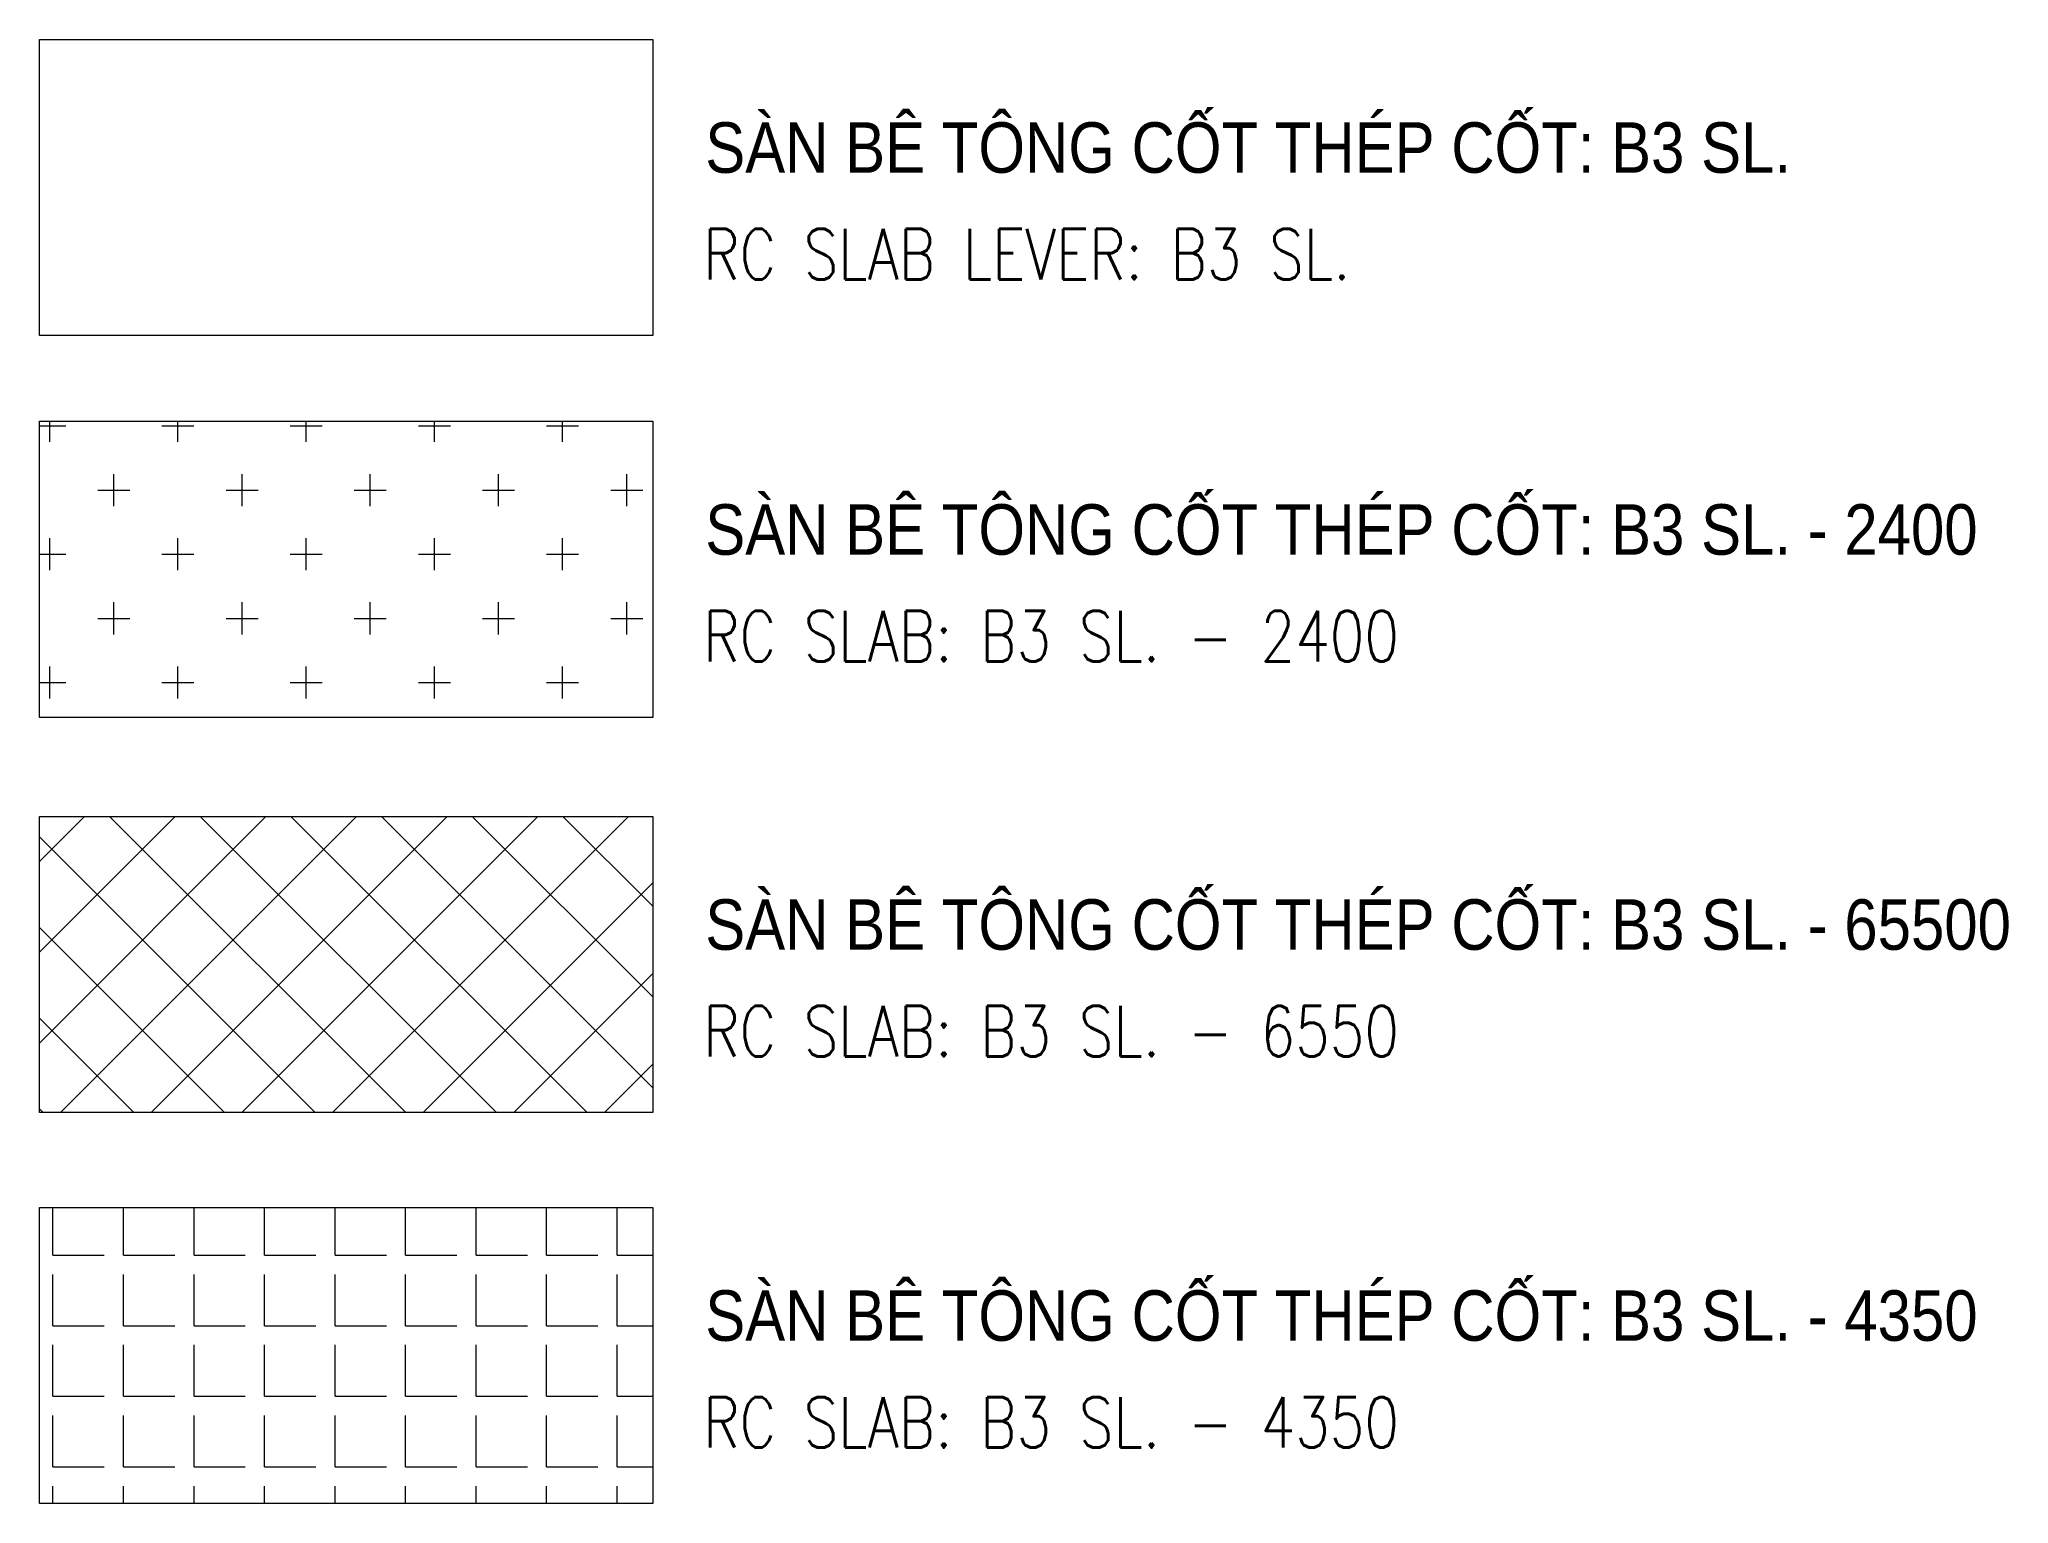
# Model space of a CAD drawing. Header units: millimetres. Extents: x -259680 to 953914, y -429648 to 90611.
# Drawn here: x 577782 to 597286, y -270641 to -256145 of the extents above; entities that cross this region are included whole.
import ezdxf
from ezdxf.enums import TextEntityAlignment as Align

# ---------------------------------------------------------------- set-up
doc = ezdxf.new("R2010")
doc.units = ezdxf.units.MM
doc.layers.add('NDC_S_THIN LINE', color=8, linetype='Continuous', lineweight=9)
doc.layers.add('NDC_S_VN TEXT', color=7, linetype='Continuous', lineweight=20)
doc.styles.add('NDC_ARIAL', font='arial.ttf', dxfattribs={"width": 0.85})
doc.styles.add('NDC_EN TXT', font='romans.shx', dxfattribs={"width": 0.8})

msp = doc.modelspace()

# ---------------------------------------------------------------- texts
at = {"layer": 'NDC_S_VN TEXT'}
for s, style, width, p in [('SÀN BÊ TÔNG CỐT THÉP CỐT: B3 SL.', 'NDC_ARIAL', 0.85, (584377.4, -257216.1)), ('RC SLAB LEVER: B3 SL.', 'NDC_EN TXT', 0.8, (584357.1, -258272.4)), ('SÀN BÊ TÔNG CỐT THÉP CỐT: B3 SL. - 2400  ', 'NDC_ARIAL', 0.85, (584377.4, -260997.3)), ('RC SLAB: B3 SL. - 2400', 'NDC_EN TXT', 0.8, (584357.1, -262053.6)), ('SÀN BÊ TÔNG CỐT THÉP CỐT: B3 SL. - 65500  ', 'NDC_ARIAL', 0.85, (584377.4, -264908.5)), ('RC SLAB: B3 SL. - 6550', 'NDC_EN TXT', 0.8, (584357.1, -265964.8)), ('SÀN BÊ TÔNG CỐT THÉP CỐT: B3 SL. - 4350  ', 'NDC_ARIAL', 0.85, (584377.4, -268779.6)), ('RC SLAB: B3 SL. - 4350', 'NDC_EN TXT', 0.8, (584357.1, -269836))]:
    msp.add_text(s, height=500, dxfattribs=dict(at, style=style, width=width)).set_placement(p, align=Align.MIDDLE_LEFT)

# ---------------------------------------------------------------- hatches: boundary and pattern name
at = {"layer": 'NDC_S_THIN LINE', "ltscale": 100}
h = msp.add_hatch(dxfattribs=at)
h.set_pattern_fill('CROSS', color=251, scale=100)
h.set_pattern_definition([(0, (112270.25, -279657.8), (635, 635), [317.5, -952.5]), (90, (112429, -279816.55), (-635, 635), [317.5, -952.5])])
h.paths.add_polyline_path([(583857.9, -259926.6), (577782.1, -259926.6), (577782.1, -262858.8), (583857.9, -262858.8)])
h = msp.add_hatch(dxfattribs=at)
h.set_pattern_fill('ANSI37', color=251, scale=200)
h.set_pattern_definition([(45, (345315.75, -271347.2), (-449.0128, 449.0128), []), (135, (345315.75, -271347.2), (-449.0128, -449.0128), [])])
h.paths.add_polyline_path([(583857.9, -263837.8), (577782.1, -263837.8), (577782.1, -266770), (583857.9, -266770)])
h = msp.add_hatch(dxfattribs=at)
h.set_pattern_fill('ANGLE', color=251, scale=100)
h.set_pattern_definition([(0, (345315.75, -270277.2), (0, 698.5), [508, -190.5]), (90, (345315.75, -270277.2), (-698.5, 4e-14), [508, -190.5])])
h.paths.add_polyline_path([(583857.9, -267709), (577782.1, -267709), (577782.1, -270641.2), (583857.9, -270641.2)])

# ---------------------------------------------------------------- linework, layer by layer
for points in [[(577782.1, -256145.4), (583857.9, -256145.4), (583857.9, -259077.6), (577782.1, -259077.6)], [(577782.1, -259926.6), (583857.9, -259926.6), (583857.9, -262858.8), (577782.1, -262858.8)], [(577782.1, -263837.8), (583857.9, -263837.8), (583857.9, -266770), (577782.1, -266770)], [(577782.1, -267709), (583857.9, -267709), (583857.9, -270641.2), (577782.1, -270641.2)]]:
    msp.add_lwpolyline(points, close=True, dxfattribs=at)

msp.set_redraw_order([(e.dxf.handle, doc.entitydb.next_handle()) for e in msp.query("TEXT MTEXT ATTDEF DIMENSION ARC_DIMENSION")])  # texts and dimensions are drawn at this point

doc.saveas('drawing.dxf')
